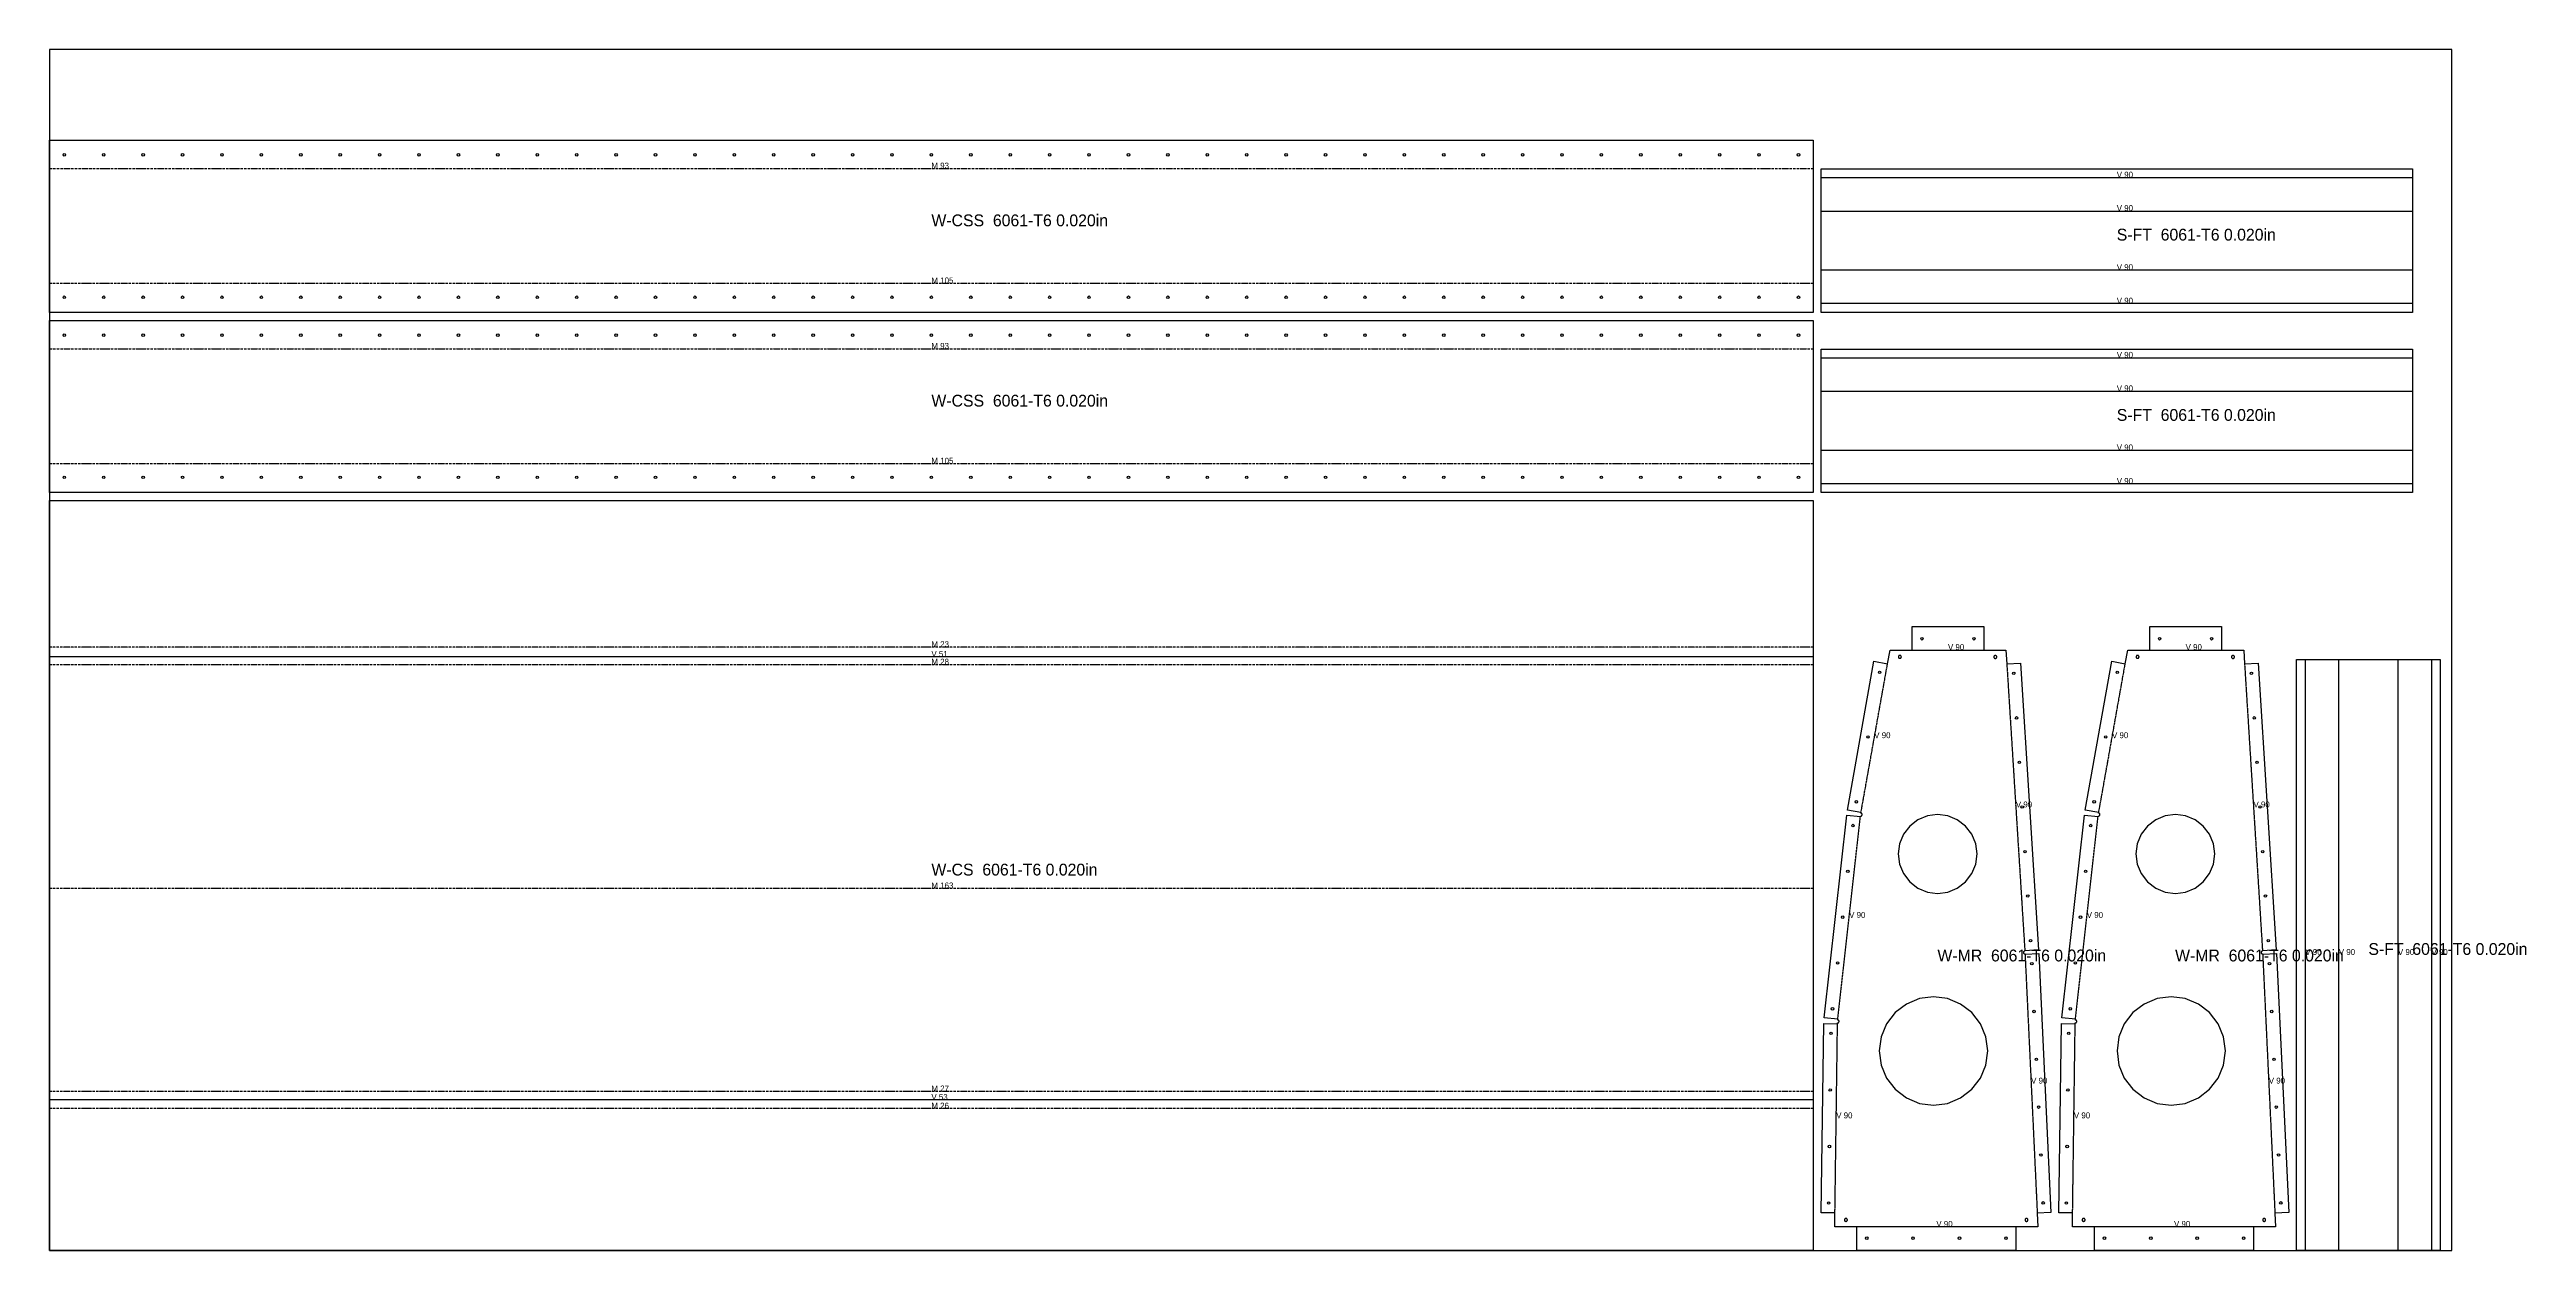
# Model space of a CAD drawing. Header units: millimetres. Extents: x 0 to 2514, y 0 to 1219.
import ezdxf

# ---------------------------------------------------------------- set-up
doc = ezdxf.new("R2010")
doc.units = ezdxf.units.MM
doc.linetypes.add('DASHDOT', pattern=[3.556, 2.54, -0.508, 0, -0.508])
doc.linetypes.add('DASHED', pattern=[1.524, 1.27, -0.254])
for name, color, linetype in [('CUT', 7, 'CONTINUOUS'), ('ETCH', 8, 'CONTINUOUS'), ('HOLE', 6, 'CONTINUOUS'), ('MOUNTAIN', 5, 'DASHDOT'), ('VALLEY', 1, 'DASHED')]:
    doc.layers.add(name, color=color, linetype=linetype)

msp = doc.modelspace()

# ---------------------------------------------------------------- linework, layer by layer
at = {"layer": 'CUT'}
for points in [[(1790, 1127.1), (1790, 952.1), (0, 952.1), (0, 1127.1), (1790, 1127.1)], [(1798, 1098), (2398, 1098), (2398, 952.1), (1798, 952.1), (1798, 1098)], [(1790, 944.1), (1790, 769.2), (0, 769.2), (0, 944.1), (1790, 944.1)], [(1798, 915), (2398, 915), (2398, 769.2), (1798, 769.2), (1798, 915)], [(1790, 612.4), (1790, 0), (0, 0), (0, 761.2), (1790, 761.2), (1790, 612.4), (1790, 612.4)], [(1798, 38.2), (1800.6, 230.4), (1814.6, 230.2), (1814.6, 231), (1814.7, 231), (1814.8, 231), (1814.9, 231), (1815.1, 231), (1815.2, 231.1), (1815.4, 231.1), (1815.5, 231.2), (1815.6, 231.3), (1815.7, 231.4), (1815.8, 231.5), (1815.9, 231.6), (1816, 231.7), (1816.1, 231.8), (1816.1, 232), (1816.2, 232.1), (1816.2, 232.2), (1816.2, 232.4), (1816.2, 232.5), (1816.2, 232.7), (1816.2, 232.8), (1816.1, 233), (1816.1, 233.1), (1816, 233.2), (1815.9, 233.4), (1815.8, 233.5), (1815.7, 233.6), (1815.6, 233.7), (1815.5, 233.7), (1815.4, 233.8), (1815.2, 233.9), (1815.1, 233.9), (1815, 233.9), (1814.8, 234), (1814.8, 234), (1814.9, 234.7), (1801, 236.2), (1824, 442), (1837.9, 440.5), (1837.9, 441), (1837.9, 441), (1838.1, 441), (1838.2, 441), (1838.4, 441), (1838.5, 441), (1838.7, 441), (1838.8, 441.1), (1838.9, 441.2), (1839, 441.3), (1839.2, 441.3), (1839.3, 441.5), (1839.4, 441.6), (1839.4, 441.7), (1839.5, 441.8), (1839.6, 442), (1839.6, 442.1), (1839.6, 442.2), (1839.6, 442.4), (1839.6, 442.5), (1839.6, 442.7), (1839.6, 442.8), (1839.6, 443), (1839.5, 443.1), (1839.4, 443.2), (1839.4, 443.4), (1839.3, 443.5), (1839.2, 443.6), (1839, 443.7), (1838.9, 443.7), (1838.8, 443.8), (1838.7, 443.9), (1838.5, 443.9), (1838.4, 443.9), (1838.3, 443.9), (1838.4, 444.4), (1824.7, 446.9), (1851.6, 598.1), (1865.4, 595.6), (1867.9, 609.5), (1890.3, 609.5), (1890.3, 633.4), (1963.1, 633.4), (1963.1, 609.5), (1985.5, 609.5), (1986.4, 595.4), (2000.4, 596.3), (2018.6, 305), (2004.7, 304.1), (2004.7, 304), (2004.6, 304), (2004.4, 303.9), (2004.3, 303.9), (2004.1, 303.8), (2004, 303.8), (2003.9, 303.7), (2003.8, 303.6), (2003.7, 303.5), (2003.6, 303.4), (2003.5, 303.2), (2003.4, 303.1), (2003.4, 303), (2003.3, 302.8), (2003.3, 302.7), (2003.3, 302.5), (2003.3, 302.4), (2003.3, 302.3), (2003.3, 302.1), (2003.4, 302), (2003.4, 301.8), (2003.5, 301.7), (2003.6, 301.6), (2003.7, 301.5), (2003.8, 301.4), (2003.9, 301.3), (2004, 301.2), (2004.1, 301.1), (2004.3, 301.1), (2004.4, 301), (2004.6, 301), (2004.7, 301), (2004.9, 301), (2004.9, 301), (2004.9, 300.9), (2018.8, 301.5), (2031.2, 38.7), (2017.3, 38), (2017.9, 24), (1995.5, 24), (1995.5, 0), (1834.3, 0), (1834.3, 24), (1811.8, 24), (1812, 38.1), (1798, 38.2)], [(2039.2, 38.2), (2041.9, 230.4), (2055.8, 230.2), (2055.8, 231), (2055.9, 231), (2056, 231), (2056.2, 231), (2056.3, 231), (2056.5, 231.1), (2056.6, 231.1), (2056.7, 231.2), (2056.9, 231.3), (2057, 231.4), (2057.1, 231.5), (2057.2, 231.6), (2057.2, 231.7), (2057.3, 231.8), (2057.4, 232), (2057.4, 232.1), (2057.4, 232.2), (2057.5, 232.4), (2057.5, 232.5), (2057.4, 232.7), (2057.4, 232.8), (2057.4, 233), (2057.3, 233.1), (2057.2, 233.2), (2057.2, 233.4), (2057.1, 233.5), (2057, 233.6), (2056.9, 233.7), (2056.7, 233.7), (2056.6, 233.8), (2056.5, 233.9), (2056.3, 233.9), (2056.2, 233.9), (2056, 234), (2056, 234), (2056.1, 234.7), (2042.2, 236.2), (2065.2, 442), (2079.1, 440.5), (2079.2, 441), (2079.2, 441), (2079.3, 441), (2079.5, 441), (2079.6, 441), (2079.7, 441), (2079.9, 441), (2080, 441.1), (2080.2, 441.2), (2080.3, 441.3), (2080.4, 441.3), (2080.5, 441.5), (2080.6, 441.6), (2080.7, 441.7), (2080.7, 441.8), (2080.8, 442), (2080.8, 442.1), (2080.9, 442.2), (2080.9, 442.4), (2080.9, 442.5), (2080.9, 442.7), (2080.8, 442.8), (2080.8, 443), (2080.7, 443.1), (2080.7, 443.2), (2080.6, 443.4), (2080.5, 443.5), (2080.4, 443.6), (2080.3, 443.7), (2080.2, 443.7), (2080, 443.8), (2079.9, 443.9), (2079.7, 443.9), (2079.6, 443.9), (2079.6, 443.9), (2079.7, 444.4), (2065.9, 446.9), (2092.9, 598.1), (2106.6, 595.6), (2109.1, 609.5), (2131.5, 609.5), (2131.5, 633.4), (2204.3, 633.4), (2204.3, 609.5), (2226.8, 609.5), (2227.7, 595.4), (2241.6, 596.3), (2259.9, 305), (2245.9, 304.1), (2245.9, 304), (2245.8, 304), (2245.7, 303.9), (2245.5, 303.9), (2245.4, 303.8), (2245.2, 303.8), (2245.1, 303.7), (2245, 303.6), (2244.9, 303.5), (2244.8, 303.4), (2244.7, 303.2), (2244.7, 303.1), (2244.6, 303), (2244.6, 302.8), (2244.5, 302.7), (2244.5, 302.5), (2244.5, 302.4), (2244.5, 302.3), (2244.6, 302.1), (2244.6, 302), (2244.7, 301.8), (2244.7, 301.7), (2244.8, 301.6), (2244.9, 301.5), (2245, 301.4), (2245.1, 301.3), (2245.2, 301.2), (2245.4, 301.1), (2245.5, 301.1), (2245.6, 301), (2245.8, 301), (2245.9, 301), (2246.1, 301), (2246.1, 301), (2246.1, 300.9), (2260.1, 301.5), (2272.5, 38.7), (2258.5, 38), (2259.2, 24), (2236.7, 24), (2236.7, 0), (2075.5, 0), (2075.5, 24), (2053, 24), (2053.2, 38.1), (2039.2, 38.2)], [(1877.2, 603.9), (1877.1, 603.8), (1877, 603.8), (1876.8, 603.7), (1876.7, 603.6), (1876.6, 603.4), (1876.6, 603.3), (1876.5, 603.2), (1876.4, 603.1), (1876.4, 602.9), (1876.4, 602.8), (1876.4, 602.6), (1876.4, 602.5), (1876.4, 602.3), (1876.4, 602.2), (1876.4, 602), (1876.5, 601.9), (1876.6, 601.8), (1876.6, 601.7), (1876.7, 601.5), (1876.8, 601.4), (1877, 601.3), (1877.1, 601.3), (1877.2, 601.2), (1877.3, 601.1), (1877.5, 601.1), (1877.6, 601.1), (1877.8, 601.1), (1877.9, 601.1), (1878.1, 601.1), (1878.2, 601.1), (1878.4, 601.1), (1878.5, 601.2), (1878.6, 601.3), (1878.7, 601.3), (1878.9, 601.4), (1879, 601.5), (1879.1, 601.7), (1879.1, 601.8), (1879.2, 601.9), (1879.3, 602), (1879.3, 602.2), (1879.3, 602.3), (1879.4, 602.5), (1879.4, 602.6), (1879.3, 602.8), (1879.3, 602.9), (1879.3, 603.1), (1879.2, 603.2), (1879.1, 603.3), (1879.1, 603.4), (1879, 603.6), (1878.9, 603.7), (1878.7, 603.8), (1878.6, 603.8), (1878.5, 603.9), (1878.4, 604), (1878.2, 604), (1878.1, 604), (1877.9, 604), (1877.8, 604), (1877.6, 604), (1877.5, 604), (1877.3, 604), (1877.2, 603.9)], [(1974, 603.7), (1973.9, 603.6), (1973.7, 603.6), (1973.6, 603.5), (1973.5, 603.3), (1973.5, 603.2), (1973.4, 603.1), (1973.3, 602.9), (1973.3, 602.8), (1973.3, 602.7), (1973.2, 602.5), (1973.2, 602.4), (1973.3, 602.2), (1973.3, 602.1), (1973.3, 601.9), (1973.4, 601.8), (1973.5, 601.7), (1973.5, 601.6), (1973.6, 601.4), (1973.7, 601.3), (1973.9, 601.2), (1974, 601.2), (1974.1, 601.1), (1974.2, 601), (1974.4, 601), (1974.5, 601), (1974.7, 600.9), (1974.8, 600.9), (1975, 601), (1975.1, 601), (1975.2, 601), (1975.4, 601.1), (1975.5, 601.2), (1975.6, 601.2), (1975.8, 601.3), (1975.9, 601.4), (1976, 601.5), (1976, 601.7), (1976.1, 601.8), (1976.2, 601.9), (1976.2, 602.1), (1976.2, 602.2), (1976.2, 602.4), (1976.2, 602.5), (1976.2, 602.7), (1976.2, 602.8), (1976.2, 602.9), (1976.1, 603.1), (1976, 603.2), (1976, 603.3), (1975.9, 603.4), (1975.8, 603.6), (1975.6, 603.6), (1975.5, 603.7), (1975.4, 603.8), (1975.3, 603.9), (1975.1, 603.9), (1975, 603.9), (1974.8, 603.9), (1974.7, 603.9), (1974.5, 603.9), (1974.4, 603.9), (1974.2, 603.9), (1974.1, 603.8), (1974, 603.7)], [(2118.4, 603.9), (2118.3, 603.8), (2118.2, 603.8), (2118.1, 603.7), (2118, 603.6), (2117.9, 603.4), (2117.8, 603.3), (2117.7, 603.2), (2117.7, 603.1), (2117.6, 602.9), (2117.6, 602.8), (2117.6, 602.6), (2117.6, 602.5), (2117.6, 602.3), (2117.6, 602.2), (2117.7, 602), (2117.7, 601.9), (2117.8, 601.8), (2117.9, 601.7), (2118, 601.5), (2118.1, 601.4), (2118.2, 601.3), (2118.3, 601.3), (2118.4, 601.2), (2118.6, 601.1), (2118.7, 601.1), (2118.9, 601.1), (2119, 601.1), (2119.2, 601.1), (2119.3, 601.1), (2119.4, 601.1), (2119.6, 601.1), (2119.7, 601.2), (2119.9, 601.3), (2120, 601.3), (2120.1, 601.4), (2120.2, 601.5), (2120.3, 601.7), (2120.4, 601.8), (2120.4, 601.9), (2120.5, 602), (2120.5, 602.2), (2120.6, 602.3), (2120.6, 602.5), (2120.6, 602.6), (2120.6, 602.8), (2120.5, 602.9), (2120.5, 603.1), (2120.4, 603.2), (2120.4, 603.3), (2120.3, 603.4), (2120.2, 603.6), (2120.1, 603.7), (2120, 603.8), (2119.9, 603.8), (2119.7, 603.9), (2119.6, 604), (2119.5, 604), (2119.3, 604), (2119.2, 604), (2119, 604), (2118.9, 604), (2118.7, 604), (2118.6, 604), (2118.4, 603.9)], [(2215.2, 603.7), (2215.1, 603.6), (2215, 603.6), (2214.9, 603.5), (2214.8, 603.3), (2214.7, 603.2), (2214.6, 603.1), (2214.6, 602.9), (2214.5, 602.8), (2214.5, 602.7), (2214.5, 602.5), (2214.5, 602.4), (2214.5, 602.2), (2214.5, 602.1), (2214.6, 601.9), (2214.6, 601.8), (2214.7, 601.7), (2214.8, 601.6), (2214.9, 601.4), (2215, 601.3), (2215.1, 601.2), (2215.2, 601.2), (2215.3, 601.1), (2215.5, 601), (2215.6, 601), (2215.8, 601), (2215.9, 600.9), (2216.1, 600.9), (2216.2, 601), (2216.3, 601), (2216.5, 601), (2216.6, 601.1), (2216.7, 601.2), (2216.9, 601.2), (2217, 601.3), (2217.1, 601.4), (2217.2, 601.5), (2217.3, 601.7), (2217.3, 601.8), (2217.4, 601.9), (2217.4, 602.1), (2217.5, 602.2), (2217.5, 602.4), (2217.5, 602.5), (2217.5, 602.7), (2217.4, 602.8), (2217.4, 602.9), (2217.3, 603.1), (2217.3, 603.2), (2217.2, 603.3), (2217.1, 603.4), (2217, 603.6), (2216.9, 603.6), (2216.8, 603.7), (2216.6, 603.8), (2216.5, 603.9), (2216.3, 603.9), (2216.2, 603.9), (2216.1, 603.9), (2215.9, 603.9), (2215.8, 603.9), (2215.6, 603.9), (2215.5, 603.9), (2215.3, 603.8), (2215.2, 603.7)], [(2280.5, 0), (2280.5, 600), (2426.3, 600), (2426.3, 0), (2280.5, 0)], [(1881.6, 382.5), (1887.9, 374.2), (1896.2, 367.8), (1905.9, 363.8), (1916.2, 362.5), (1926.6, 363.8), (1936.2, 367.8), (1944.5, 374.2), (1950.9, 382.5), (1954.9, 392.1), (1956.2, 402.5), (1954.9, 412.8), (1950.9, 422.5), (1944.5, 430.8), (1936.2, 437.1), (1926.6, 441.1), (1916.2, 442.5), (1905.9, 441.1), (1896.2, 437.1), (1887.9, 430.8), (1881.6, 422.5), (1877.6, 412.8), (1876.2, 402.5), (1877.6, 392.1), (1881.6, 382.5)], [(2122.8, 382.5), (2129.2, 374.2), (2137.5, 367.8), (2147.1, 363.8), (2157.5, 362.5), (2167.8, 363.8), (2177.5, 367.8), (2185.8, 374.2), (2192.1, 382.5), (2196.1, 392.1), (2197.5, 402.5), (2196.1, 412.8), (2192.1, 422.5), (2185.8, 430.8), (2177.5, 437.1), (2167.8, 441.1), (2157.5, 442.5), (2147.1, 441.1), (2137.5, 437.1), (2129.2, 430.8), (2122.8, 422.5), (2118.8, 412.8), (2117.5, 402.5), (2118.8, 392.1), (2122.8, 382.5)], [(1873.1, 163.6), (1884.5, 154.8), (1897.8, 149.3), (1912, 147.5), (1926.3, 149.3), (1939.5, 154.8), (1950.9, 163.6), (1959.7, 175), (1965.2, 188.2), (1967, 202.5), (1965.2, 216.7), (1959.7, 230), (1950.9, 241.4), (1939.5, 250.1), (1926.3, 255.6), (1912, 257.5), (1897.8, 255.6), (1884.5, 250.1), (1873.1, 241.4), (1864.4, 230), (1858.9, 216.7), (1857, 202.5), (1858.9, 188.2), (1864.4, 175), (1873.1, 163.6)], [(2114.4, 163.6), (2125.8, 154.8), (2139, 149.3), (2153.3, 147.5), (2167.5, 149.3), (2180.8, 154.8), (2192.1, 163.6), (2200.9, 175), (2206.4, 188.2), (2208.3, 202.5), (2206.4, 216.7), (2200.9, 230), (2192.1, 241.4), (2180.8, 250.1), (2167.5, 255.6), (2153.3, 257.5), (2139, 255.6), (2125.8, 250.1), (2114.4, 241.4), (2105.6, 230), (2100.1, 216.7), (2098.3, 202.5), (2100.1, 188.2), (2105.6, 175), (2114.4, 163.6)], [(1822.9, 32.5), (1822.8, 32.5), (1822.6, 32.4), (1822.5, 32.4), (1822.3, 32.3), (1822.2, 32.2), (1822.1, 32.1), (1822, 32), (1821.9, 31.9), (1821.8, 31.8), (1821.8, 31.7), (1821.7, 31.5), (1821.7, 31.4), (1821.6, 31.2), (1821.6, 31.1), (1821.6, 30.9), (1821.6, 30.8), (1821.7, 30.7), (1821.7, 30.5), (1821.8, 30.4), (1821.8, 30.2), (1821.9, 30.1), (1822, 30), (1822.1, 29.9), (1822.2, 29.8), (1822.3, 29.7), (1822.5, 29.7), (1822.6, 29.6), (1822.7, 29.6), (1822.9, 29.5), (1823, 29.5), (1823.2, 29.5), (1823.3, 29.5), (1823.5, 29.6), (1823.6, 29.6), (1823.8, 29.7), (1823.9, 29.7), (1824, 29.8), (1824.1, 29.9), (1824.2, 30), (1824.3, 30.1), (1824.4, 30.2), (1824.5, 30.4), (1824.5, 30.5), (1824.6, 30.6), (1824.6, 30.8), (1824.6, 30.9), (1824.6, 31.1), (1824.6, 31.2), (1824.6, 31.4), (1824.5, 31.5), (1824.5, 31.7), (1824.4, 31.8), (1824.3, 31.9), (1824.2, 32), (1824.1, 32.1), (1824, 32.2), (1823.9, 32.3), (1823.8, 32.4), (1823.6, 32.4), (1823.5, 32.5), (1823.3, 32.5), (1823.2, 32.5), (1823, 32.5), (1822.9, 32.5)], [(2005.5, 32.2), (2005.4, 32.1), (2005.3, 32), (2005.2, 31.9), (2005.1, 31.8), (2005, 31.7), (2005, 31.5), (2004.9, 31.4), (2004.9, 31.2), (2004.9, 31.1), (2004.9, 30.9), (2004.9, 30.8), (2004.9, 30.6), (2005, 30.5), (2005, 30.4), (2005.1, 30.2), (2005.2, 30.1), (2005.3, 30), (2005.4, 29.9), (2005.5, 29.8), (2005.6, 29.7), (2005.7, 29.7), (2005.9, 29.6), (2006, 29.6), (2006.1, 29.5), (2006.3, 29.5), (2006.4, 29.5), (2006.6, 29.5), (2006.7, 29.6), (2006.9, 29.6), (2007, 29.6), (2007.1, 29.7), (2007.3, 29.8), (2007.4, 29.9), (2007.5, 30), (2007.6, 30.1), (2007.7, 30.2), (2007.7, 30.4), (2007.8, 30.5), (2007.8, 30.6), (2007.9, 30.8), (2007.9, 30.9), (2007.9, 31.1), (2007.9, 31.2), (2007.8, 31.4), (2007.8, 31.5), (2007.7, 31.6), (2007.7, 31.8), (2007.6, 31.9), (2007.5, 32), (2007.4, 32.1), (2007.3, 32.2), (2007.1, 32.3), (2007, 32.4), (2006.9, 32.4), (2006.7, 32.5), (2006.6, 32.5), (2006.4, 32.5), (2006.3, 32.5), (2006.2, 32.5), (2006, 32.5), (2005.9, 32.4), (2005.7, 32.4), (2005.6, 32.3), (2005.5, 32.2)], [(2064.1, 32.5), (2064, 32.5), (2063.8, 32.4), (2063.7, 32.4), (2063.6, 32.3), (2063.5, 32.2), (2063.3, 32.1), (2063.2, 32), (2063.1, 31.9), (2063.1, 31.8), (2063, 31.7), (2062.9, 31.5), (2062.9, 31.4), (2062.9, 31.2), (2062.8, 31.1), (2062.8, 30.9), (2062.9, 30.8), (2062.9, 30.7), (2062.9, 30.5), (2063, 30.4), (2063.1, 30.2), (2063.1, 30.1), (2063.2, 30), (2063.3, 29.9), (2063.4, 29.8), (2063.6, 29.7), (2063.7, 29.7), (2063.8, 29.6), (2064, 29.6), (2064.1, 29.5), (2064.3, 29.5), (2064.4, 29.5), (2064.6, 29.5), (2064.7, 29.6), (2064.8, 29.6), (2065, 29.7), (2065.1, 29.7), (2065.2, 29.8), (2065.4, 29.9), (2065.5, 30), (2065.5, 30.1), (2065.6, 30.2), (2065.7, 30.4), (2065.8, 30.5), (2065.8, 30.6), (2065.8, 30.8), (2065.8, 30.9), (2065.8, 31.1), (2065.8, 31.2), (2065.8, 31.4), (2065.8, 31.5), (2065.7, 31.7), (2065.6, 31.8), (2065.6, 31.9), (2065.5, 32), (2065.4, 32.1), (2065.2, 32.2), (2065.1, 32.3), (2065, 32.4), (2064.9, 32.4), (2064.7, 32.5), (2064.6, 32.5), (2064.4, 32.5), (2064.3, 32.5), (2064.1, 32.5)], [(2246.7, 32.2), (2246.6, 32.1), (2246.5, 32), (2246.4, 31.9), (2246.3, 31.8), (2246.2, 31.7), (2246.2, 31.5), (2246.1, 31.4), (2246.1, 31.2), (2246.1, 31.1), (2246.1, 30.9), (2246.1, 30.8), (2246.1, 30.6), (2246.2, 30.5), (2246.2, 30.4), (2246.3, 30.2), (2246.4, 30.1), (2246.5, 30), (2246.6, 29.9), (2246.7, 29.8), (2246.8, 29.7), (2247, 29.7), (2247.1, 29.6), (2247.2, 29.6), (2247.4, 29.5), (2247.5, 29.5), (2247.7, 29.5), (2247.8, 29.5), (2248, 29.6), (2248.1, 29.6), (2248.2, 29.6), (2248.4, 29.7), (2248.5, 29.8), (2248.6, 29.9), (2248.7, 30), (2248.8, 30.1), (2248.9, 30.2), (2249, 30.4), (2249, 30.5), (2249.1, 30.6), (2249.1, 30.8), (2249.1, 30.9), (2249.1, 31.1), (2249.1, 31.2), (2249.1, 31.4), (2249, 31.5), (2249, 31.6), (2248.9, 31.8), (2248.8, 31.9), (2248.7, 32), (2248.6, 32.1), (2248.5, 32.2), (2248.4, 32.3), (2248.2, 32.4), (2248.1, 32.4), (2248, 32.5), (2247.8, 32.5), (2247.7, 32.5), (2247.5, 32.5), (2247.4, 32.5), (2247.2, 32.5), (2247.1, 32.4), (2247, 32.4), (2246.8, 32.3), (2246.7, 32.2)]]:
    msp.add_lwpolyline(points, close=True, dxfattribs=at)
at = {"layer": 'ETCH'}
msp.add_lwpolyline([(0, 0), (2438, 0), (2438, 1219), (0, 1219)], close=True, dxfattribs=at)
at = {"layer": 'HOLE'}
for centre in [(15, 1112.1), (55, 1112.1), (95, 1112.1), (135, 1112.1), (175, 1112.1), (215, 1112.1), (255, 1112.1), (295, 1112.1), (335, 1112.1), (375, 1112.1), (415, 1112.1), (455, 1112.1), (495, 1112.1), (535, 1112.1), (575, 1112.1), (615, 1112.1), (655, 1112.1), (695, 1112.1), (735, 1112.1), (775, 1112.1), (815, 1112.1), (855, 1112.1), (895, 1112.1), (935, 1112.1), (975, 1112.1), (1015, 1112.1), (1055, 1112.1), (1095, 1112.1), (1135, 1112.1), (1175, 1112.1), (1215, 1112.1), (1255, 1112.1), (1295, 1112.1), (1335, 1112.1), (1375, 1112.1), (1415, 1112.1), (1455, 1112.1), (1495, 1112.1), (1535, 1112.1), (1575, 1112.1), (1615, 1112.1), (1655, 1112.1), (1695, 1112.1), (1735, 1112.1), (1775, 1112.1), (15, 967.6), (55, 967.6), (95, 967.6), (135, 967.6), (175, 967.6), (215, 967.6), (255, 967.6), (295, 967.6), (335, 967.6), (375, 967.6), (415, 967.6), (455, 967.6), (495, 967.6), (535, 967.6), (575, 967.6), (615, 967.6), (655, 967.6), (695, 967.6), (735, 967.6), (775, 967.6), (815, 967.6), (855, 967.6), (895, 967.6), (935, 967.6), (975, 967.6), (1015, 967.6), (1055, 967.6), (1095, 967.6), (1135, 967.6), (1175, 967.6), (1215, 967.6), (1255, 967.6), (1295, 967.6), (1335, 967.6), (1375, 967.6), (1415, 967.6), (1455, 967.6), (1495, 967.6), (1535, 967.6), (1575, 967.6), (1615, 967.6), (1655, 967.6), (1695, 967.6), (1735, 967.6), (1775, 967.6), (15, 929.1), (55, 929.1), (95, 929.1), (135, 929.1), (175, 929.1), (215, 929.1), (255, 929.1), (295, 929.1), (335, 929.1), (375, 929.1), (415, 929.1), (455, 929.1), (495, 929.1), (535, 929.1), (575, 929.1), (615, 929.1), (655, 929.1), (695, 929.1), (735, 929.1), (775, 929.1), (815, 929.1), (855, 929.1), (895, 929.1), (935, 929.1), (975, 929.1), (1015, 929.1), (1055, 929.1), (1095, 929.1), (1135, 929.1), (1175, 929.1), (1215, 929.1), (1255, 929.1), (1295, 929.1), (1335, 929.1), (1375, 929.1), (1415, 929.1), (1455, 929.1), (1495, 929.1), (1535, 929.1), (1575, 929.1), (1615, 929.1), (1655, 929.1), (1695, 929.1), (1735, 929.1), (1775, 929.1), (15, 784.7), (55, 784.7), (95, 784.7), (135, 784.7), (175, 784.7), (215, 784.7), (255, 784.7), (295, 784.7), (335, 784.7), (375, 784.7), (415, 784.7), (455, 784.7), (495, 784.7), (535, 784.7), (575, 784.7), (615, 784.7), (655, 784.7), (695, 784.7), (735, 784.7), (775, 784.7), (815, 784.7), (855, 784.7), (895, 784.7), (935, 784.7), (975, 784.7), (1015, 784.7), (1055, 784.7), (1095, 784.7), (1135, 784.7), (1175, 784.7), (1215, 784.7), (1255, 784.7), (1295, 784.7), (1335, 784.7), (1375, 784.7), (1415, 784.7), (1455, 784.7), (1495, 784.7), (1535, 784.7), (1575, 784.7), (1615, 784.7), (1655, 784.7), (1695, 784.7), (1735, 784.7), (1775, 784.7), (1900.3, 620.9), (1953.1, 620.9), (2141.5, 620.9), (2194.3, 620.9), (1857.3, 586.9), (1993.5, 585.8), (2098.5, 586.9), (2234.7, 585.8), (1996.3, 540.6), (2237.6, 540.6), (1845.5, 521.2), (2086.8, 521.2), (1999.2, 495.4), (2240.4, 495.4), (1833.8, 455.4), (2075.1, 455.4), (1830.3, 431.3), (2002, 450.2), (2071.6, 431.3), (2243.3, 450.2), (2004.9, 404.9), (2246.1, 404.9), (1825.1, 384.8), (2066.4, 384.8), (2007.7, 359.7), (2248.9, 359.7), (1819.9, 338.3), (2061.2, 338.3), (2010.5, 314.5), (2251.8, 314.5), (1814.7, 291.8), (2011.8, 291.2), (2056, 291.8), (2253, 291.2), (1809.5, 245.3), (2014.1, 242.6), (2050.8, 245.3), (2255.3, 242.6), (1808, 220.3), (2049.2, 220.3), (2016.4, 194), (2257.6, 194), (1807.2, 162.9), (2048.4, 162.9), (2018.7, 145.5), (2259.9, 145.5), (1806.4, 105.5), (2047.7, 105.5), (2021, 96.9), (2262.2, 96.9), (1805.6, 48.1), (2023.3, 48.3), (2046.9, 48.1), (2264.5, 48.3), (1844.3, 12.5), (1891.3, 12.5), (1938.4, 12.5), (1985.5, 12.5), (2085.5, 12.5), (2132.6, 12.5), (2179.6, 12.5), (2226.7, 12.5)]:
    msp.add_circle(centre, 1.25, dxfattribs=at)
at = {"layer": 'MOUNTAIN'}
for p, q in [((0, 1098.2), (1790, 1098.2)), ((1790, 981.6), (0, 981.6)), ((0, 915.2), (1790, 915.2)), ((1790, 798.6), (0, 798.6)), ((1790, 612.4), (0, 612.4)), ((1790, 594.6), (0, 594.6)), ((1790, 367.5), (0, 367.5)), ((1790, 161.4), (0, 161.4)), ((1790, 144), (0, 144))]:
    msp.add_line(p, q, dxfattribs=at)
at = {"layer": 'VALLEY'}
for p, q in [((1798, 1089), (2398, 1089)), ((1798, 1055.1), (2398, 1055.1)), ((2398, 995.1), (1798, 995.1)), ((2398, 961.1), (1798, 961.1)), ((1798, 906.1), (2398, 906.1)), ((1798, 872.1), (2398, 872.1)), ((2398, 812.1), (1798, 812.1)), ((2398, 778.1), (1798, 778.1)), ((1890.3, 609.5), (1963.1, 609.5)), ((2131.5, 609.5), (2204.3, 609.5)), ((1790, 602.5), (0, 602.5)), ((1838.4, 444.4), (1865.4, 595.6)), ((1986.4, 595.4), (2004.7, 304.1)), ((2079.7, 444.4), (2106.6, 595.6)), ((2227.7, 595.4), (2245.9, 304.1)), ((2289.4, 0), (2289.4, 600)), ((2323.4, 0), (2323.4, 600)), ((2383.4, 600), (2383.4, 0)), ((2417.4, 600), (2417.4, 0)), ((1814.9, 234.7), (1837.9, 440.5)), ((2056.1, 234.7), (2079.1, 440.5)), ((2004.9, 300.9), (2017.3, 38)), ((2246.1, 300.9), (2258.5, 38)), ((1812, 38.1), (1814.6, 230.2)), ((2053.2, 38.1), (2055.8, 230.2)), ((1790, 152.8), (0, 152.8)), ((1995.5, 24), (1834.3, 24)), ((2236.7, 24), (2075.5, 24))]:
    msp.add_line(p, q, dxfattribs=at)

# ---------------------------------------------------------------- texts
at = {"layer": 'ETCH'}
for s, height, p in [('M 93', 6, (895, 1098.2)), ('V 90', 6, (2098, 1089)), ('V 90', 6, (2098, 1055.1)), ('W-CSS  6061-T6 0.020in', 12, (895, 1039.6)), ('S-FT  6061-T6 0.020in', 12, (2098, 1025.1)), ('M 105', 6, (895, 981.6)), ('V 90', 6, (2098, 995.1)), ('V 90', 6, (2098, 961.1)), ('M 93', 6, (895, 915.2)), ('V 90', 6, (2098, 906.1)), ('W-CSS  6061-T6 0.020in', 12, (895, 856.6)), ('V 90', 6, (2098, 872.1)), ('S-FT  6061-T6 0.020in', 12, (2098, 842.1)), ('M 105', 6, (895, 798.6)), ('V 90', 6, (2098, 812.1)), ('V 90', 6, (2098, 778.1)), ('V 51', 6, (895, 602.5)), ('M 23', 6, (895, 612.4)), ('V 90', 6, (1926.7, 609.5)), ('V 90', 6, (2167.9, 609.5)), ('M 28', 6, (895, 594.6)), ('V 90', 6, (1851.9, 520)), ('V 90', 6, (2093.2, 520)), ('V 90', 6, (1995.6, 449.7)), ('V 90', 6, (2236.8, 449.7)), ('W-CS  6061-T6 0.020in', 12, (895, 380.6)), ('M 163', 6, (895, 367.5)), ('V 90', 6, (1826.4, 337.6)), ('V 90', 6, (2067.6, 337.6)), ('W-MR  6061-T6 0.020in', 12, (1916, 293.4)), ('W-MR  6061-T6 0.020in', 12, (2157.2, 293.4)), ('V 90', 6, (2289.4, 300)), ('V 90', 6, (2323.4, 300)), ('S-FT  6061-T6 0.020in', 12, (2353.4, 300)), ('V 90', 6, (2383.4, 300)), ('V 90', 6, (2417.4, 300)), ('V 53', 6, (895, 152.8)), ('M 27', 6, (895, 161.4)), ('V 90', 6, (2011.1, 169.4)), ('V 90', 6, (2252.3, 169.4)), ('M 26', 6, (895, 144)), ('V 90', 6, (1813.3, 134.1)), ('V 90', 6, (2054.5, 134.1)), ('V 90', 6, (1914.9, 24)), ('V 90', 6, (2156.1, 24))]:
    msp.add_text(s, height=height, dxfattribs=at).set_placement(p)

doc.saveas('drawing.dxf')
